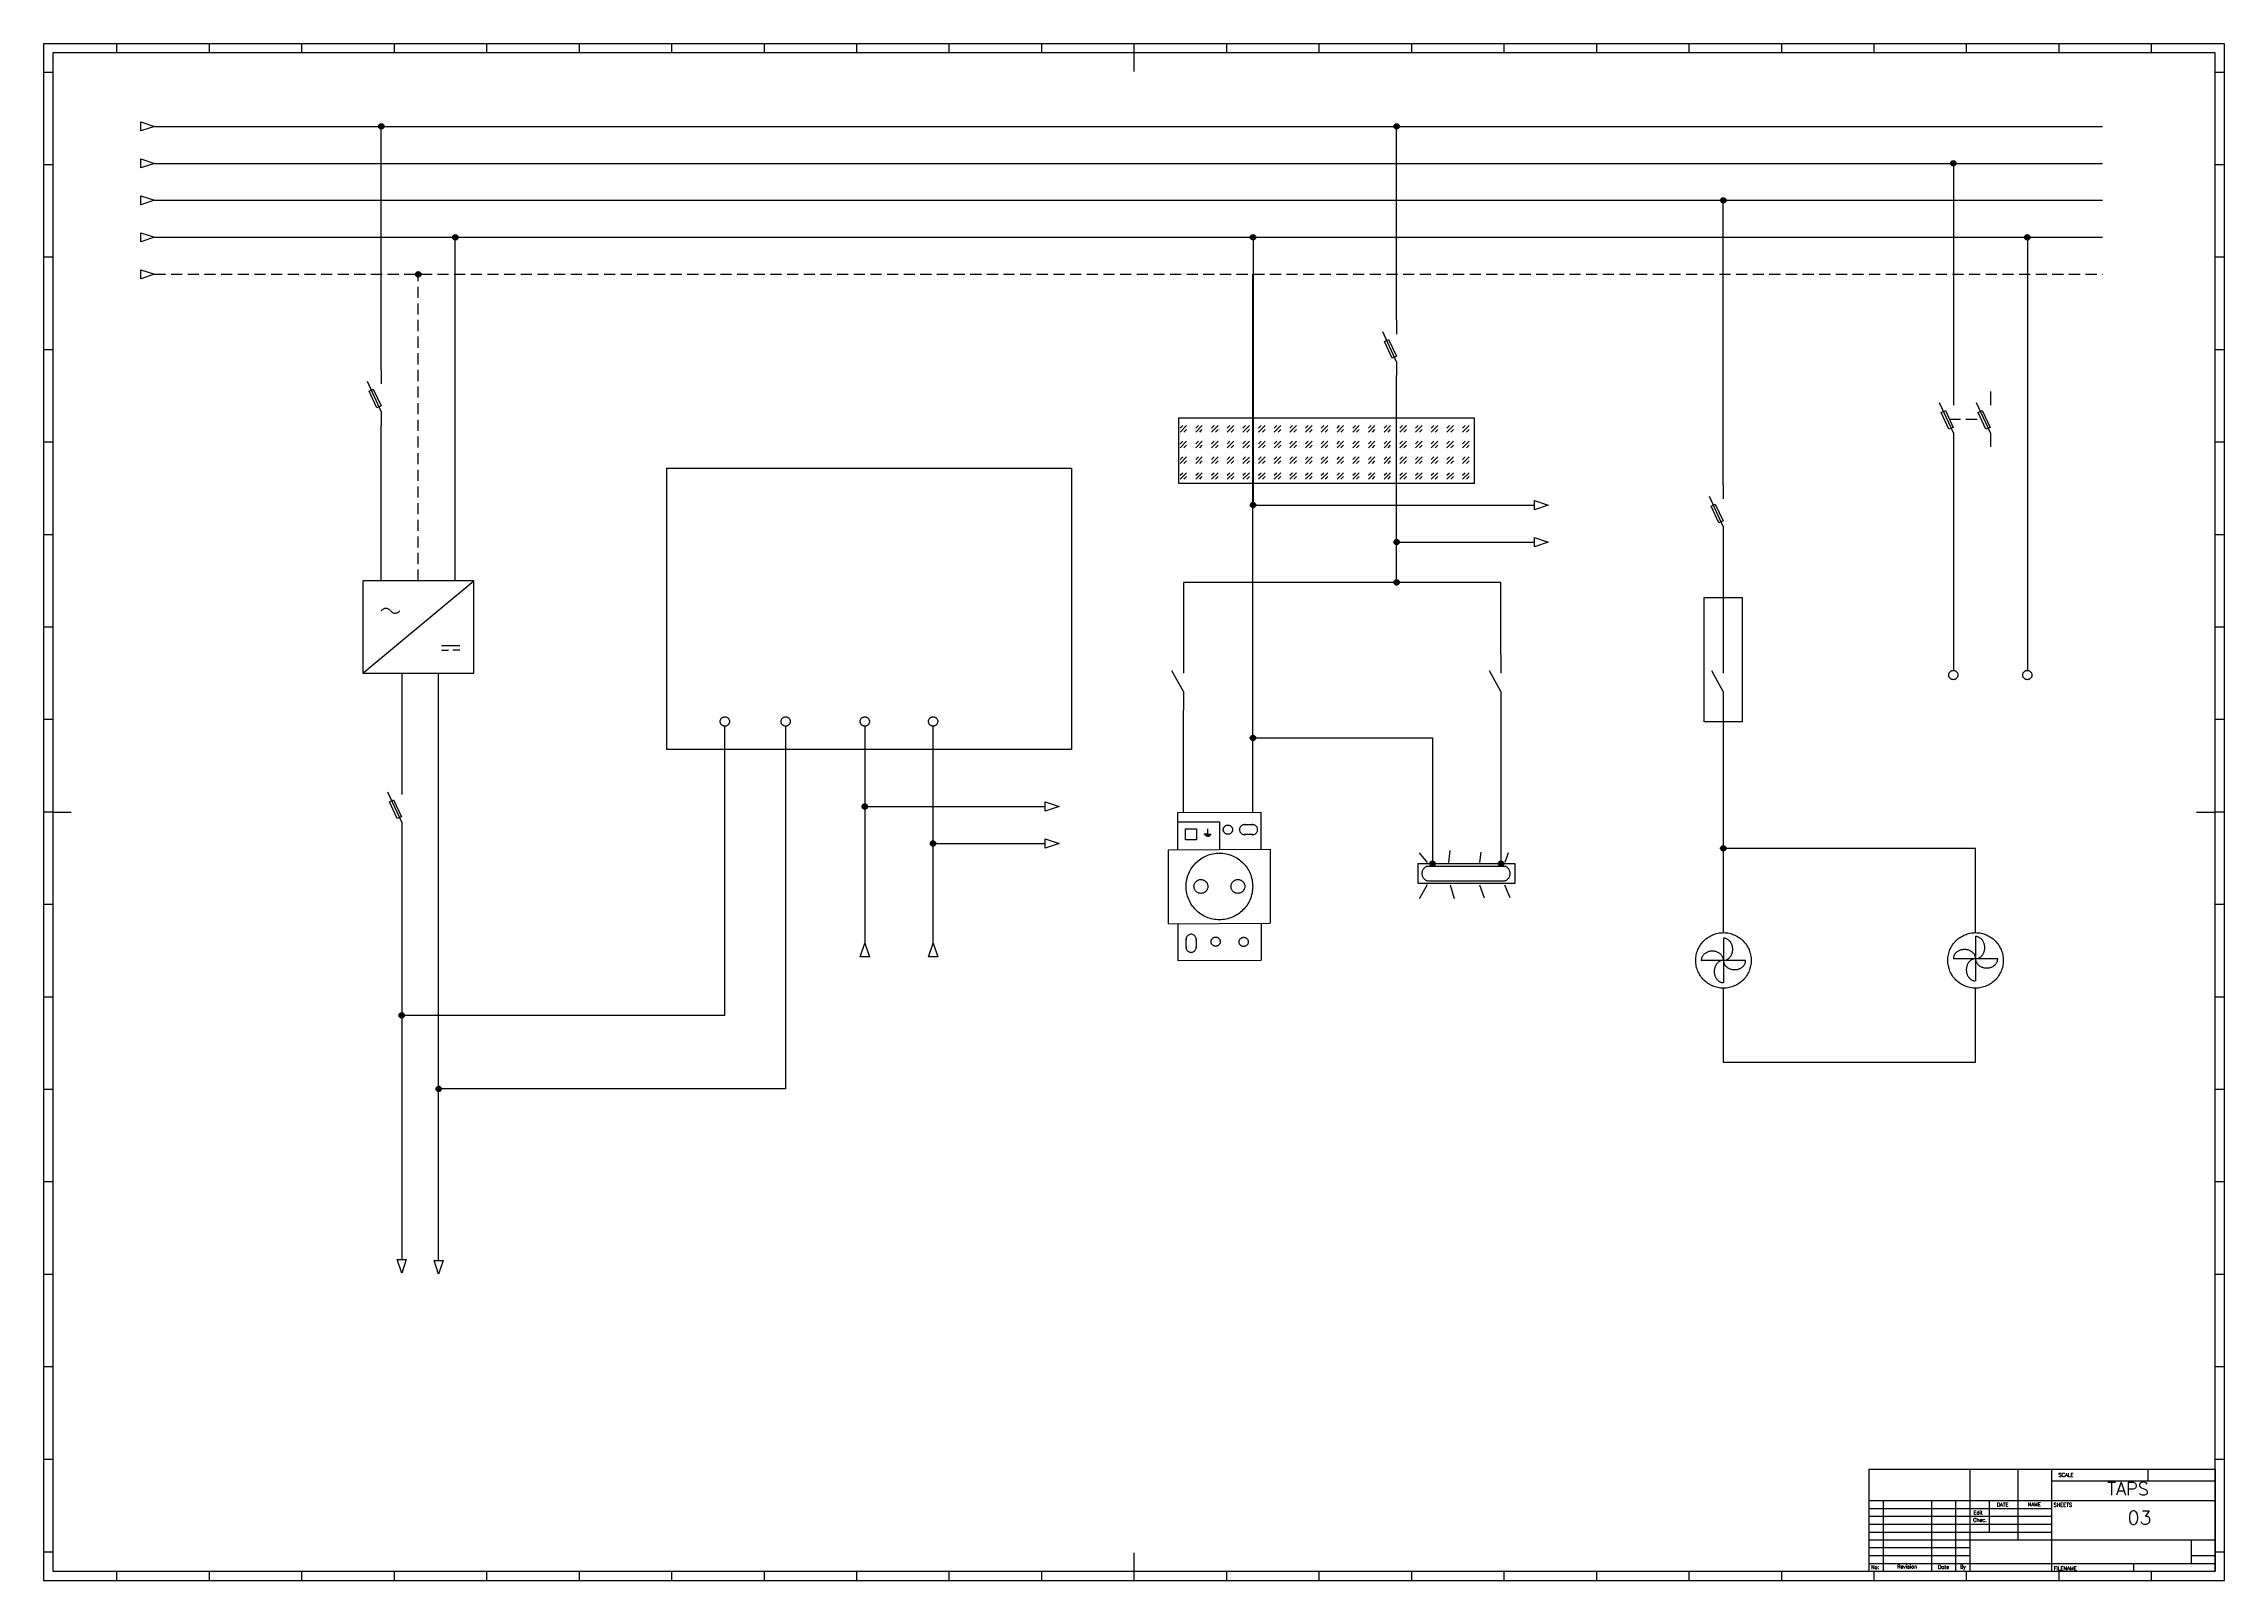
# Paper-space layout 'IEC A0 Title Block' of a CAD drawing. Header units: millimetres. Extents: x 5 to 1184, y 5 to 836.
# The model-space entities are those that its viewports show. They can reach past a viewport. Long polylines and large blocks are cut down to what shows.
import ezdxf
from ezdxf.enums import TextEntityAlignment as Align

# ---------------------------------------------------------------- set-up
doc = ezdxf.new("R2010")
doc.units = ezdxf.units.MM
doc.header["$LTSCALE"] = 12
doc.linetypes.add('DASHED', pattern=[0.75, 0.5, -0.25])
doc.linetypes.add('HIDDEN2', pattern=[0.1875, 0.125, -0.0625])
for name, color, linetype in [('025', 1, 'Continuous'), ('035', 5, 'Continuous'), ('07', 7, 'Continuous'), ('DESC', 7, 'Continuous'), ('LINK', 9, 'DASHED'), ('LOCBOX', 92, 'HIDDEN2'), ('RED_1.5mm^2', 1, 'Continuous'), ('RED_2.5mm^2', 1, 'Continuous'), ('SYMS', 7, 'Continuous'), ('TAGS', 51, 'Continuous'), ('TERMS', 4, 'Continuous'), ('WIRENO', 70, 'Continuous'), ('WIREREF', 61, 'Continuous'), ('WIREREF_DEST', 61, 'Continuous'), ('XREF', 7, 'Continuous'), ('XREFCHILD', 134, 'Continuous')]:
    doc.layers.add(name, color=color, linetype=linetype)
doc.styles.add('ISO Proportional', font='isocp.shx')
doc.styles.add('WD', font='romans.shx')
doc.styles.add('WD_IEC', font='isocp2.shx', dxfattribs={"width": 0.9, "height": 4})
pattern_1 = [(45, (0, 36.8724), (8.48528, 0), [5, -7]), (45, (2.1213, 36.8724), (8.48528, 0), [2, -10]), (45, (0, 38.9937), (8.48528, 0), [2, -10])]

psp = doc.layouts.new('IEC A0 Title Block')

msp = doc.modelspace()

# ---------------------------------------------------------------- texts
at = {"color": 0, "char_height": 10, "attachment_point": 1}
for s, width, heights, insert in [('\\pxqc;{\\f@Arial Unicode MS|b0|i0|c0|p34;\\P\\pq*;  \\H2x;HMI}', 82.379, [36.7], (418.5, 582)), ('\\pxqc;{\\f@Arial Unicode MS|b0|i0|c0|p34;\\P\\pq*;  RS485}', 152, [122.2], (439.3, 510.2))]:
    msp.add_mtext_dynamic_manual_height_columns(s, width=width, gutter_width=90.2, heights=heights, dxfattribs=dict(at, insert=insert))
at = {"layer": 'LOCBOX', "color": 0, "linetype": 'ByBlock'}
msp.add_text('BASBAR2', height=7.5, dxfattribs=at).set_placement((698.6, 642.3), align=Align.BOTTOM_CENTER)
at = {"layer": 'RED_2.5mm^2', "color": 0, "char_height": 7.5, "attachment_point": 1}
for s, insert in [('{\\f@Arial Unicode MS|b0|i0|c0|p34;LAMP\\PCABIN}', (709, 400)), ('\\W1;{\\f@Arial Unicode MS|b0|i0|c0|p34;PANEL SOCKET}', (622.5, 331.3))]:
    msp.add_mtext_dynamic_manual_height_columns(s, width=62.382, gutter_width=35, heights=[0], dxfattribs=dict(at, insert=insert))

# ---------------------------------------------------------------- blocks, each defined once
blk = doc.blocks.new('IEC_border_a0')
at = {"layer": '035', "color": 0}
for p, q in [((0, 841), (0, 0)), ((1189, 841), (0, 841)), ((105, 841), (105, 836)), ((1189, 0), (1189, 841)), ((44.5, 836), (44.5, 831)), ((94.5, 836), (94.5, 831)), ((144.5, 836), (144.5, 831)), ((194.5, 836), (194.5, 831)), ((244.5, 836), (244.5, 831)), ((294.5, 836), (294.5, 831)), ((344.5, 836), (344.5, 831)), ((394.5, 836), (394.5, 831)), ((444.5, 836), (444.5, 831)), ((494.5, 836), (494.5, 831)), ((544.5, 836), (544.5, 831)), ((594.5, 836), (594.5, 831)), ((644.5, 836), (644.5, 831)), ((694.5, 836), (694.5, 831)), ((744.5, 836), (744.5, 831)), ((794.5, 836), (794.5, 831)), ((844.5, 836), (844.5, 831)), ((894.5, 836), (894.5, 831)), ((944.5, 836), (944.5, 831)), ((994.5, 836), (994.5, 831)), ((1044.5, 836), (1044.5, 831)), ((1094.5, 836), (1094.5, 831)), ((1144.5, 836), (1144.5, 831)), ((10, 820.5), (5, 820.5)), ((1184, 820.5), (1179, 820.5)), ((10, 770.5), (5, 770.5)), ((1184, 770.5), (1179, 770.5)), ((10, 720.5), (5, 720.5)), ((1184, 720.5), (1179, 720.5)), ((10, 670.5), (5, 670.5)), ((1184, 670.5), (1179, 670.5)), ((10, 620.5), (5, 620.5)), ((1184, 620.5), (1179, 620.5)), ((0, 594), (5, 594)), ((10, 570.5), (5, 570.5)), ((1184, 570.5), (1179, 570.5)), ((10, 520.5), (5, 520.5)), ((1184, 520.5), (1179, 520.5)), ((10, 470.5), (5, 470.5)), ((1184, 470.5), (1179, 470.5)), ((10, 420.5), (5, 420.5)), ((1184, 420.5), (1179, 420.5)), ((1184, 420.5), (1179, 420.5)), ((10, 370.5), (5, 370.5)), ((1184, 370.5), (1179, 370.5)), ((10, 320.5), (5, 320.5)), ((1184, 320.5), (1179, 320.5)), ((0, 297), (5, 297)), ((10, 270.5), (5, 270.5)), ((1184, 270.5), (1179, 270.5)), ((1184, 270.5), (1179, 270.5)), ((10, 220.5), (5, 220.5)), ((1184, 220.5), (1179, 220.5)), ((10, 170.5), (5, 170.5)), ((1184, 170.5), (1179, 170.5)), ((10, 120.5), (5, 120.5)), ((1184, 120.5), (1179, 120.5)), ((10, 70.5), (5, 70.5)), ((1184, 70.5), (1179, 70.5)), ((10, 20.4), (5.1, 20.4)), ((1184, 20.4), (1179, 20.4)), ((0, 0), (1189, 0)), ((44.5, 10), (44.5, 5)), ((94.5, 10), (94.5, 5)), ((144.5, 10), (144.5, 5)), ((194.5, 10), (194.5, 5)), ((210, 0), (210, 5)), ((244.5, 10), (244.5, 5)), ((294.5, 10), (294.5, 5)), ((344.5, 10), (344.5, 5)), ((394.5, 10), (394.5, 5)), ((400, 0), (400, 5)), ((444.5, 10), (444.5, 5)), ((494.5, 10), (494.5, 5)), ((544.5, 10), (544.5, 5)), ((590, 0), (590, 5)), ((594.5, 10), (594.5, 5)), ((644.5, 10), (644.5, 5)), ((694.5, 10), (694.5, 5)), ((744.5, 10), (744.5, 5)), ((744.5, 10), (744.5, 5)), ((794.5, 10), (794.5, 5)), ((794.5, 0), (794.5, 5)), ((844.5, 10), (844.5, 5)), ((894.5, 10), (894.5, 5)), ((944.5, 10), (944.5, 5)), ((994.5, 10), (994.5, 5)), ((999, 0), (999, 5)), ((1044.5, 10), (1044.5, 5)), ((1094.5, 10), (1094.5, 5)), ((1144.5, 10), (1144.5, 5))]:
    blk.add_line(p, q, dxfattribs=at)
blk.add_lwpolyline([(10, 10), (1179, 10), (1179, 831), (10, 831)], close=True, dxfattribs=at)
at = {"layer": '07', "color": 0}
for p, q in [((594.5, 831), (594.5, 821)), ((10, 420.5), (20, 420.5)), ((1169, 420.5), (1179, 420.5)), ((594.5, 20), (594.5, 10))]:
    blk.add_line(p, q, dxfattribs=at)
blk.add_lwpolyline([(5, 5), (1184, 5), (1184, 836), (5, 836)], close=True, dxfattribs=at)
at = {"layer": '035', "color": 0, "style": 'ISO Proportional'}
for s, p in [('1', (18.3, 831.5)), ('2', (68.2, 831.5)), ('3', (118.2, 831.5)), ('4', (167.9, 831.5)), ('5', (218.3, 831.5)), ('6', (268.2, 831.5)), ('7', (318.2, 831.5)), ('8', (368.4, 831.5)), ('9', (418.5, 831.5)), ('10', (467.7, 831.5)), ('11', (517.5, 831.5)), ('12', (567.5, 831.5)), ('13', (618.4, 831.5)), ('14', (668.5, 831.5)), ('15', (717.7, 831.5)), ('16', (767.5, 831.5)), ('17', (817.7, 831.5)), ('18', (867.5, 831.5)), ('19', (917.5, 831.5)), ('20', (968.4, 831.5)), ('21', (1018.5, 831.5)), ('22', (1067.7, 831.5)), ('23', (1117.5, 831.5)), ('24', (1167.5, 831.5)), ('A', (6, 793.8)), ('A', (1180, 793.8)), ('B', (6, 743.8)), ('B', (1180, 743.8)), ('C', (6, 693.8)), ('C', (1180, 693.8)), ('D', (6, 643.8)), ('D', (1180, 643.8)), ('E', (6, 593.8)), ('E', (1180, 593.8)), ('F', (6, 543.8)), ('F', (1180, 543.8)), ('G', (6, 493.8)), ('G', (1180, 493.8)), ('H', (6, 443.8)), ('H', (1180, 443.8)), ('J', (6, 393.8)), ('J', (1180, 393.8)), ('K', (6, 343.8)), ('K', (1180, 343.8)), ('L', (6, 293.7)), ('L', (1180, 293.7)), ('M', (6, 243.7)), ('M', (1180, 243.7)), ('N', (6, 193.7)), ('N', (1180, 193.7)), ('P', (6, 143.7)), ('P', (1180, 143.7)), ('Q', (6, 93.7)), ('Q', (1180, 93.7)), ('R', (6.1, 43.7)), ('R', (1180, 43.7)), ('1', (18.3, 5.5)), ('2', (68.2, 5.5)), ('3', (118.2, 5.5)), ('4', (167.9, 5.5)), ('5', (218.3, 5.5)), ('6', (268.2, 5.5)), ('7', (318.2, 5.5)), ('8', (368.4, 5.5)), ('9', (418.5, 5.5)), ('10', (467.7, 5.5)), ('11', (517.5, 5.5)), ('12', (567.5, 5.5)), ('13', (618.4, 5.5)), ('14', (668.5, 5.5)), ('15', (717.7, 5.5)), ('16', (767.5, 5.5)), ('17', (817.7, 5.5)), ('18', (867.5, 5.5)), ('19', (917.5, 5.5)), ('20', (968.4, 5.5)), ('21', (1018.5, 5.5)), ('22', (1067.7, 5.5)), ('23', (1117.5, 5.5)), ('24', (1167.5, 5.5))]:
    blk.add_text(s, height=3.5, dxfattribs=at).set_placement(p)
blk = doc.blocks.new('IEC_tblock_a0')
at = {"layer": '035'}
for p, q in [((-106.6, 55.2), (-106.6, 17)), ((-88.4, 48.9), (0, 48.9)), ((-36.4, 55.2), (-36.4, 48.9)), ((-179.4, 38.2), (-179.4, 0)), ((-153.4, 38.2), (-153.4, 0)), ((-140.4, 38.2), (-140.4, 0)), ((-122.2, 38.2), (-122.2, 21.2)), ((-187.2, 34), (-88.4, 34)), ((-187.2, 29.8), (-88.4, 29.8)), ((-187.2, 25.5), (-88.4, 25.5)), ((-187.2, 21.2), (-88.4, 21.2)), ((-187.2, 17), (-132.6, 17)), ((-187.2, 12.8), (-132.6, 12.8)), ((-187.2, 8.5), (-132.6, 8.5)), ((-187.2, 4.2), (0, 4.2)), ((-44.2, 4.2), (-44.2, 0)), ((-13, 8.5), (0, 8.5))]:
    blk.add_line(p, q, dxfattribs=at)
at = {"layer": '07'}
for p, q in [((-187.2, 55.2), (0, 55.2)), ((-187.2, 55.2), (-187.2, 0)), ((-132.6, 55.2), (-132.6, 0)), ((-88.4, 55.2), (-88.4, 0)), ((0, 55.2), (0, 0)), ((-187.2, 38.2), (0, 38.2)), ((-132.6, 17), (0, 17)), ((-13, 17), (-13, 4.2)), ((-187.2, 0), (0, 0))]:
    blk.add_line(p, q, dxfattribs=at)
at = {"style": 'WD'}
for tag, p in [('SCALE', (-69.9, 51.1)), ('SH', (-8.7, 10.1)), ('FILENAME', (-68.1, 0.8))]:
    blk.add_attdef(tag, p, '', height=2, dxfattribs=at)
for tag, height, p in [('CKDATE', 2, (-114.9, 26.6)), ('EDDATE', 2, (-115, 30.8)), ('EDBY', 2, (-98, 30.9)), ('CKBY', 2, (-97.9, 26.3)), ('PROJDESC', 5, (-45.9, 29.2)), ('DWGDESC', 5, (-44.9, 19.7)), ('DWGNO', 3.5, (-48.5, 9.5))]:
    blk.add_attdef(tag, text='', height=height, dxfattribs=at).set_placement(p, align=Align.CENTER)
at = {"style": 'WD', "flags": 1}
blk.add_attdef('WD_TB', (-120.9, 11.9), '', height=2, dxfattribs=at)
at = {"layer": '025', "style": 'WD'}
for s, p in [('SCALE', (-80.6, 51.1)), ('NAME', (-97.7, 35.1)), ('No:', (-183.8, 1.2)), ('Revision', (-166.5, 1.5)), ('Date', (-146.8, 1.3)), ('By', (-136.3, 1.4))]:
    blk.add_text(s, height=2, dxfattribs=at).set_placement(p, align=Align.CENTER)
for s, p in [('DATE', (-118, 35)), ('SHEETS', (-87.3, 34.9)), ('Chec.', (-130.8, 26.7)), ('Edit', (-130.6, 30.7)), ('FILENAME', (-87.2, 0.6))]:
    blk.add_text(s, height=2, dxfattribs=at).set_placement(p)
blk = doc.blocks.new('WD_WNV')
at = {"linetype": 'Continuous', "style": 'WD_IEC', "width": 0.8}
blk.add_attdef('WIRENO', text='', height=2.5, dxfattribs=at).set_placement((-1.6, 0), align=Align.MIDDLE_RIGHT)
at = {"style": 'WD_IEC', "flags": 1}
for tag, p in [('W08USER', (-1, 0.375)), ('W04USER', (-1, 0.875)), ('W05USER', (-1, 0.75)), ('W09USER', (-1, 0.25)), ('W03USER', (-1, 1)), ('W06USER', (-1, 0.625)), ('W07USER', (-1, 0.5)), ('W02USER', (-1, 1.125)), ('W01USER', (-1, 1.25)), ('W10USER', (-1, 0.125))]:
    blk.add_attdef(tag, text='', height=0.08, dxfattribs=at).set_placement(p, align=Align.CENTER)
blk = doc.blocks.new('VPW1_1PH')
for p, q in [((-5, -25), (25, 0)), ((16.25, -17.5), (21.25, -17.5)), ((16.25, -18.75), (18.125, -18.75)), ((21.25, -18.75), (19.375, -18.75))]:
    blk.add_line(p, q)
blk.add_lwpolyline([(-5, 0), (-5, -25), (25, -25), (25, 0)], close=True)
for centre, start, end in [((1.25, -9.0625), 36.8698976, 143.1301024), ((3.75, -7.1875), 216.8698976, 323.1301024)]:
    blk.add_arc(centre, 1.5625, start, end)
at = {"style": 'WD_IEC'}
blk.add_text('1', height=7.5, dxfattribs=at).set_placement((-1.25, -8.125), align=Align.MIDDLE_RIGHT)
for tag, p in [('TERM01', (-1, 1)), ('TERM02', (9, 1)), ('TERM03', (19, 1))]:
    blk.add_attdef(tag, p, '', height=2, rotation=90, dxfattribs=at)
for tag, p in [('INST', (-7.5, 2.5)), ('LOC', (-7.5, -1)), ('TAG1', (-7.5, -4.5)), ('RATING1', (-7.5, -9)), ('XREF', (-7.5, -13)), ('DESC1', (-7.5, -16.85)), ('DESC3', (-7.5, -23.85)), ('DESC2', (-7.5, -20.35))]:
    blk.add_attdef(tag, text='', height=2.5, dxfattribs=at).set_placement(p, align=Align.RIGHT)
at = {"style": 'WD_IEC', "flags": 1}
for tag, p, height in [('X2TERM01', (0, 0), 0.32), ('X2TERM02', (10, 0), 0.32), ('X2TERM03', (20, 0), 0.32), ('MFG', (27.75, -1), 1.5), ('CAT', (27.75, -3.5), 1.5), ('ASSYCODE', (26, -21.5), 1), ('FAMILY', (26, -23), 1), ('CATDESC', (26, -24.5), 1), ('X8TERM04', (5, -25), 0.32), ('X8TERM05', (15, -25), 0.32)]:
    blk.add_attdef(tag, p, '', height=height, dxfattribs=at)
at = {"style": 'WD_IEC'}
for tag, p in [('TERM04', (4, -26)), ('TERM05', (14, -26))]:
    blk.add_attdef(tag, text='', height=2, rotation=90, dxfattribs=at).set_placement(p, align=Align.RIGHT)
blk = doc.blocks.new('HA1S4')
blk.add_lwpolyline([(0, -3.75), (-1.25, 0), (1.25, 0)], close=True)
at = {"style": 'WD_IEC', "flags": 8}
blk.add_attdef('WIRENO', (-1, 1.25), '', height=2.5, rotation=90, dxfattribs=at)
at = {"style": 'WD_IEC'}
blk.add_attdef('DESC1', text='', height=2.5, rotation=90, dxfattribs=at).set_placement((1, 1.25), align=Align.TOP_LEFT)
at = {"style": 'WD_IEC', "flags": 1}
blk.add_attdef('X2TERM01', (0, 0), '', height=0.32, dxfattribs=at)
blk.add_attdef('SIGCODE', text='', height=1, dxfattribs=at).set_placement((-2.5, -3.2), align=Align.RIGHT)
at = {"style": 'WD_IEC'}
blk.add_attdef('XREF', text='', height=2.5, rotation=90, dxfattribs=at).set_placement((0, -5), align=Align.MIDDLE_RIGHT)
blk = doc.blocks.new('VCR21')
for p, q in [((0, 7.5), (0, 2.5)), ((0, -2.5), (-3.12, 3.12)), ((0, -2.5), (0, -7.5))]:
    blk.add_line(p, q)
at = {"style": 'WD_IEC'}
for tag, p in [('INST', (-5.25, 6.75)), ('LOC', (-5.25, 3.75)), ('TAG2', (-5.25, 0.75)), ('DESC1', (-5.25, -6.75)), ('XREF', (-5.25, -3.75)), ('DESC3', (-5.25, -12.75)), ('DESC2', (-5.25, -9.75))]:
    blk.add_attdef(tag, text='', height=2.5, dxfattribs=at).set_placement(p, align=Align.RIGHT)
blk.add_attdef('TERM01', text='', height=2, rotation=90, dxfattribs=at).set_placement((-1, 7.5), align=Align.RIGHT)
at = {"style": 'WD_IEC', "flags": 1}
for tag, p, height in [('X2TERM01', (0, 7.5), 0.32), ('X4LINK', (-2.75, 0), 0.32), ('X1LINK', (-0.5, 0), 0.32), ('CONTACT', (4, -3.5), 1), ('FAMILY', (4, -5), 1), ('COMMON', (5.25, -4.75), 1), ('X8TERM02', (0, -7.5), 0.32)]:
    blk.add_attdef(tag, p, '', height=height, dxfattribs=at)
at = {"style": 'WD_IEC'}
blk.add_attdef('TERM02', (-1, -7.5), '', height=2, rotation=90, dxfattribs=at)
blk = doc.blocks.new('VFU1FS')
for p, q in [((0, 7.5), (0, 3.75)), ((0, -3.75), (-3.75, 4.38)), ((0, -3.75), (0, -7.5))]:
    blk.add_line(p, q)
blk.add_lwpolyline([(-1.19, -2.76), (-3.3, 1.77), (-2.17, 2.3), (-0.06, -2.24)], close=True)
at = {"style": 'WD_IEC'}
for tag, p in [('INST', (-8, 10.25)), ('LOC', (-8, 6.75)), ('RATING1', (-8, -1.35)), ('TAG1', (-8, 3.25)), ('DESC2', (-8, -13.35)), ('DESC1', (-8, -9.85)), ('DESC3', (-8, -16.85))]:
    blk.add_attdef(tag, text='', height=2.5, dxfattribs=at).set_placement(p, align=Align.RIGHT)
blk.add_attdef('TERM01', text='', height=2, rotation=90, dxfattribs=at).set_placement((-1, 7.5), align=Align.RIGHT)
at = {"style": 'WD_IEC', "flags": 1}
for tag, p, height in [('X2TERM01', (0, 7.5), 0.32), ('MFG', (2.75, 6.5), 1.5), ('X4LINK', (-2.48, 0), 0.32), ('X1LINK', (-1.1, 0), 0.32), ('CAT', (2.75, 4), 1.5), ('ASSYCODE', (1, -4), 1), ('FAMILY', (1, -5.5), 1), ('X8TERM02', (0, -7.5), 0.32), ('CATDESC', (1, -7), 1)]:
    blk.add_attdef(tag, p, '', height=height, dxfattribs=at)
at = {"style": 'WD_IEC'}
blk.add_attdef('TERM02', (-1, -7.5), '', height=2, rotation=90, dxfattribs=at)
at = {"lineweight": 15, "style": 'WD_IEC'}
blk.add_attdef('XREF', text='', height=2.5, dxfattribs=at).set_placement((-8, -6), align=Align.RIGHT)
blk = doc.blocks.new('VMO12')
blk.add_circle((0, 0), 7.5)
at = {"style": 'WD_IEC'}
for tag, p in [('INST', (-10.5, 15.25)), ('LOC', (-10.5, 11.75)), ('DESC1', (-10.5, 4)), ('TAG1', (-10.5, 8.25)), ('DESC2', (-10.5, 0.5)), ('RATING1', (-10.5, -6.5)), ('DESC3', (-10.5, -3)), ('RATING3', (-10.5, -13.5)), ('RATING2', (-10.5, -10))]:
    blk.add_attdef(tag, text='', height=2.5, dxfattribs=at).set_placement(p, align=Align.RIGHT)
blk.add_attdef('TERM01', (-1, 7.48), '', height=2, rotation=90, dxfattribs=at)
at = {"style": 'WD_IEC', "flags": 1}
for tag, p, height in [('MFG', (2.75, 11.5), 1.5), ('X2TERM01', (0, 7.5), 0.32), ('CAT', (2.75, 9), 1.5), ('X4LINK', (-7.5, 0), 0.32), ('X1LINK', (7.5, 0), 0.32), ('X0TERM03', (5.3, -5.3), 0.32), ('X8TERM02', (0, -7.5), 0.32), ('ASSYCODE', (1, -9), 1), ('FAMILY', (1, -10.5), 1), ('CATDESC', (1, -12), 1)]:
    blk.add_attdef(tag, p, '', height=height, dxfattribs=at)
at = {"style": 'WD_IEC'}
for tag, p in [('M', (-0.2, 1.24)), ('1~', (-0.17, -3.35))]:
    blk.add_attdef(tag, text='', height=2.5, dxfattribs=at).set_placement(p, align=Align.CENTER)
at = {"linetype": 'Continuous', "style": 'WD_IEC'}
blk.add_attdef('TERM03', text='', height=2, dxfattribs=at).set_placement((7.55, -5.55), align=Align.MIDDLE_LEFT)
at = {"style": 'WD_IEC'}
blk.add_attdef('TERM02', text='', height=2, rotation=90, dxfattribs=at).set_placement((-0.9, -7.98), align=Align.RIGHT)
at = {"lineweight": 15, "style": 'WD_IEC'}
blk.add_attdef('XREF', text='', height=2.5, dxfattribs=at).set_placement((-10.5, -17), align=Align.RIGHT)
blk = doc.blocks.new('WDDOT')
for radius in [0.72, 0.449, 0.223]:
    blk.add_circle((0, 0), radius)
blk = doc.blocks.new('VT0_02')
blk.add_circle((0, 0), 1.25)
at = {"style": 'WD_IEC'}
blk.add_attdef('TAG1', text='', height=2.5, dxfattribs=at).set_placement((-0.5, 1.75), align=Align.RIGHT)
at = {"style": 'WD_IEC', "flags": 1}
for tag, p in [('X4TERM01', (-1.25, 0)), ('X2TERM01', (0, 1.25)), ('X1TERM01', (1.25, 0)), ('X8TERM01', (0, -1.25))]:
    blk.add_attdef(tag, p, '', height=0.32, dxfattribs=at)
blk = doc.blocks.new('priz')
for p, q in [((0, -20), (0, 0)), ((45, -19.8), (45, 0.2)), ((0, -5.1), (22.5, -5)), ((10.1, -8.8), (10.1, -8.8)), ((10.1, -8.8), (10.1, -8.8)), ((10.1, -8.8), (10.1, -8.8)), ((16.1, -11.8), (14.1, -11.8)), ((16.1, -8.8), (16.1, -11.8)), ((16.1, -11.8), (16.1, -11.8)), ((16.1, -11.8), (16.1, -11.8)), ((16.1, -11.8), (18.1, -11.8)), ((22.5, -5), (22.5, -20)), ((-5, -20.2), (50, -19.9)), ((16.1, -12.3), (14.6, -12.3)), ((16.1, -12.8), (15.1, -12.8)), ((16.1, -12.3), (17.6, -12.3)), ((16.1, -12.8), (17.1, -12.8)), ((-5, -60.2), (50, -59.9)), ((0, -60), (0.1, -80)), ((45, -59.8), (45.1, -79.8)), ((0.1, -80), (45.1, -79.8))]:
    blk.add_line(p, q)
for points in [[(0, 0), (45, 0.2)], [(35.8, -6.5), (40.6, -6.5)], [(-5, -60.2), (-5, -20.2)], [(40.6, -12), (35.8, -12)], [(50, -19.9), (50, -59.9)], [(4.5, -73.1), (4.5, -68.3)], [(9.9, -68.3), (9.9, -73.1)]]:
    blk.add_lwpolyline(points)
blk.add_lwpolyline([(4.1, -8.8), (10.1, -8.8), (10.1, -14.8), (4.1, -14.8)], close=True)
for centre, radius in [((27.1, -9.3), 2.5), ((22.5, -40), 18), ((20.5, -69.9), 2.5), ((35.6, -70), 2.5)]:
    blk.add_circle(centre, radius)
for centre, start, end in [((36.1, -9.3), 84.5287, 275.4713), ((40.4, -9.3), 264.5287, 95.4713), ((7.2, -68.6), 354.5287, 185.4713), ((7.2, -72.9), 174.5287, 5.4713)]:
    blk.add_arc(centre, 2.74, start, end)
at = {"layer": 'SYMS', "xscale": 3, "yscale": 3, "zscale": 3}
for p in [(12.5, -40), (32.5, -40)]:
    blk.add_blockref('VT0_02', p, dxfattribs=at)
at = {"insert": (4.9, -9.7), "char_height": 2.5, "attachment_point": 1}
blk.add_mtext_dynamic_manual_height_columns('{\\fVerdana|b0|i0|c0|p34;^I R}', width=4.602, gutter_width=12.5, heights=[0], dxfattribs=at)
blk = doc.blocks.new('VT0002')
blk.add_circle((0, 0), 1.25)
at = {"style": 'WD_IEC'}
for tag, p in [('INST', (-2.25, 6.5)), ('LOC', (-2.25, 3.5)), ('DESC1', (-2.25, -6.25)), ('DESC3', (-2.25, -12.25)), ('DESC2', (-2.25, -9.25))]:
    blk.add_attdef(tag, text='', height=2.5, dxfattribs=at).set_placement(p, align=Align.RIGHT)
at = {"style": 'WD_IEC', "flags": 1}
for tag, p, height in [('ASSYCODE', (2.75, 10.75), 1), ('CATDESC', (2.75, 9.25), 1), ('MFG', (2.75, 7.25), 1.5), ('CAT', (2.75, 4.75), 1.5), ('X4PIN01', (-1.25, 1), 0.25), ('X4TERM01', (-1.25, 0), 0.25), ('X4TERMDESC01', (-1.25, 0.5), 0.4), ('STRIPSEQ', (0, 0), 0.025), ('X2PIN01', (0, 2.25), 0.25), ('X2TERM01', (0, 1.25), 0.25), ('X8PIN01', (0, -0.25), 0.25), ('X2TERMDESC01', (0, 1.75), 0.4), ('X1PIN01', (1.25, 1), 0.25), ('X1TERM01', (1.25, 0), 0.25), ('X1TERMDESC01', (1.25, 0.5), 0.4), ('LINKTERM', (0, -0.04), 0.025), ('X8TERM01', (0, -1.25), 0.25), ('X8TERMDESC01', (0, -0.75), 0.4)]:
    blk.add_attdef(tag, p, '', height=height, dxfattribs=at)
at = {"style": 'WD_IEC', "flags": 8}
for tag, height, p in [('TAGSTRIP', 2.5, (-2.25, 0.5)), ('TERM01', 2, (-2.25, -3.25))]:
    blk.add_attdef(tag, text='', height=height, dxfattribs=at).set_placement(p, align=Align.RIGHT)
blk = doc.blocks.new('HA1D4')
blk.add_lwpolyline([(0, 0), (1.25, -3.75), (-1.25, -3.75)], close=True)
at = {"style": 'WD_IEC', "flags": 8}
blk.add_attdef('WIRENO', (-1, 1.25), '', height=2.5, rotation=90, dxfattribs=at)
at = {"style": 'WD_IEC'}
blk.add_attdef('DESC1', text='', height=2.5, rotation=90, dxfattribs=at).set_placement((1, 1.25), align=Align.TOP_LEFT)
at = {"style": 'WD_IEC', "flags": 1}
blk.add_attdef('X2TERM01', (0, 0), '', height=0.32, dxfattribs=at)
blk.add_attdef('SIGCODE', text='', height=1, dxfattribs=at).set_placement((-2.5, -3.2), align=Align.RIGHT)
at = {"style": 'WD_IEC'}
blk.add_attdef('XREF', text='', height=2.5, rotation=90, dxfattribs=at).set_placement((0, -5), align=Align.MIDDLE_RIGHT)
blk = doc.blocks.new('HA1S1')
blk.add_lwpolyline([(0, 1.25), (3.75, 0), (0, -1.25)], close=True)
at = {"style": 'WD_IEC'}
for tag, height, flags, p in [('WIRENO', 2.5, 8, (-1.25, 1)), ('SIGCODE', 1, 1, (5, 1.8))]:
    blk.add_attdef(tag, text='', height=height, dxfattribs=dict(at, flags=flags)).set_placement(p, align=Align.RIGHT)
at = {"style": 'WD_IEC', "flags": 1}
blk.add_attdef('X4TERM01', (0, 0), '', height=0.32, dxfattribs=at)
at = {"style": 'WD_IEC'}
blk.add_attdef('XREF', text='', height=2.5, dxfattribs=at).set_placement((5, 0), align=Align.MIDDLE_LEFT)
blk.add_attdef('DESC1', text='', height=2.5, dxfattribs=at).set_placement((-1.25, -1), align=Align.TOP_RIGHT)
blk = doc.blocks.new('HA1D3')
blk.add_lwpolyline([(0, 0), (-3.75, -1.25), (-3.75, 1.25)], close=True)
at = {"style": 'WD_IEC'}
blk.add_attdef('XREF', text='', height=2.5, dxfattribs=at).set_placement((-5, 0), align=Align.MIDDLE_RIGHT)
at = {"style": 'WD_IEC', "flags": 1}
blk.add_attdef('SIGCODE', text='', height=1, dxfattribs=at).set_placement((-2.5, 1.8), align=Align.RIGHT)
at = {"style": 'WD_IEC'}
for tag, p, height, flags in [('X1TERM01', (0, 0), 0.32, 1), ('WIRENO', (1.25, 1), 2.5, 8)]:
    blk.add_attdef(tag, p, '', height=height, dxfattribs=dict(at, flags=flags))
blk.add_attdef('DESC1', text='', height=2.5, dxfattribs=at).set_placement((1.25, -1), align=Align.TOP_LEFT)
blk = doc.blocks.new('WD_WNH')
at = {"linetype": 'Continuous', "style": 'WD_IEC', "width": 0.8}
blk.add_attdef('WIRENO', text='', height=2.5, dxfattribs=at).set_placement((0, 0.75), align=Align.CENTER)
at = {"style": 'WD_IEC', "flags": 1}
for tag, p in [('W08USER', (0, 0.375)), ('W04USER', (0, 0.875)), ('W05USER', (0, 0.75)), ('W09USER', (0, 0.25)), ('W03USER', (0, 1)), ('W06USER', (0, 0.625)), ('W07USER', (0, 0.5)), ('W02USER', (0, 1.125)), ('W01USER', (0, 1.25)), ('W10USER', (0, 0.125))]:
    blk.add_attdef(tag, text='', height=0.08, dxfattribs=at).set_placement(p, align=Align.CENTER)
blk = doc.blocks.new('VFU2FS')
for p, q in [((0, 7.5), (0, 3.75)), ((0, -3.75), (-3.75, 4.38)), ((0, -3.75), (0, -7.5))]:
    blk.add_line(p, q)
blk.add_lwpolyline([(-1.19, -2.76), (-3.3, 1.77), (-2.17, 2.3), (-0.06, -2.24)], close=True)
at = {"style": 'WD_IEC'}
for tag, p in [('INST', (-8, 9.25)), ('LOC', (-8, 6.25)), ('RATING1', (-8, -1.35)), ('TAG2', (-8, 3.25)), ('DESC2', (-8, -12)), ('DESC1', (-8, -9)), ('DESC3', (-8, -15))]:
    blk.add_attdef(tag, text='', height=2.5, dxfattribs=at).set_placement(p, align=Align.RIGHT)
blk.add_attdef('TERM01', text='', height=2, rotation=90, dxfattribs=at).set_placement((-1, 7.5), align=Align.RIGHT)
at = {"style": 'WD_IEC', "flags": 1}
for tag, p, height in [('X2TERM01', (0, 7.5), 0.32), ('MFG', (2.75, 6.5), 1.5), ('X4LINK', (-2.48, 0), 0.32), ('X1LINK', (-1.1, 0), 0.32), ('CAT', (2.75, 4), 1.5), ('ASSYCODE', (1, -4), 1), ('FAMILY', (1, -5.5), 1), ('X8TERM02', (0, -7.5), 0.32), ('CATDESC', (1, -7), 1)]:
    blk.add_attdef(tag, p, '', height=height, dxfattribs=at)
at = {"style": 'WD_IEC'}
blk.add_attdef('TERM02', (-1, -7.5), '', height=2, rotation=90, dxfattribs=at)
at = {"lineweight": 15, "style": 'WD_IEC'}
blk.add_attdef('XREF', text='', height=2.5, dxfattribs=at).set_placement((-8, -6), align=Align.RIGHT)

# ---------------------------------------------------------------- hatches: boundary and pattern name
at = {"layer": 'RED_2.5mm^2'}
h = msp.add_hatch(dxfattribs=at)
h.set_pattern_fill('GOST_GLASS', color=0)
h.set_pattern_definition(pattern_1)
h.paths.add_polyline_path([(736.5, 629.8), (658.4, 629.8, -0.436814), (656.9, 628.3), (656.9, 603), (736.5, 603)], flags=16)
h.paths.add_polyline_path([(656.9, 628.3, -0.391969), (655.6, 629.8, -1), (658.4, 629.8, -0.436814), (656.9, 628.3), (656.9, 603), (778.4, 603), (778.4, 638.6), (618.8, 638.6), (618.8, 603), (656.9, 603)])
h = msp.add_hatch(dxfattribs=at)
h.set_pattern_fill('GOST_GLASS', color=0)
h.set_pattern_definition(pattern_1)
h.paths.add_polyline_path([(736.5, 603), (736.5, 638.6), (657, 638.6), (657, 629.8), (657, 603)])

# ---------------------------------------------------------------- linework, layer by layer
at = {"color": 0}
for p, q in [((753.2, 398.2), (748.9, 403.4)), ((764.7, 398.2), (765.5, 404.6)), ((781.5, 398.2), (782.2, 403.7)), ((796.9, 403.4), (795, 398.2)), ((753, 386.1), (748.7, 378.5)), ((765.5, 386.1), (767.6, 378.6)), ((781.3, 386.1), (783.9, 379)), ((794.8, 386.1), (797.7, 379.2)), ((913.2, 357.2), (913.2, 333.2)), ((1049.5, 358.1), (1049.5, 334.1)), ((925.2, 345.2), (901.2, 345.2)), ((1061.5, 346.1), (1037.5, 346.1))]:
    msp.add_line(p, q, dxfattribs=at)
for points in [[(342, 611.4), (560.7, 611.4), (560.7, 459.2), (342, 459.2)], [(902.8, 541.5), (923.4, 541.5), (923.4, 474.2), (902.8, 474.2)]]:
    msp.add_lwpolyline(points, close=True, dxfattribs=at)
for centre, major_axis in [((913.2, 351.2), (0, -6)), ((1049.5, 352.1), (0, -6)), ((907.2, 345.2), (6, 0)), ((913.2, 339.2), (0, 6)), ((919.2, 345.2), (-6, 0)), ((1043.5, 346.1), (6, 0)), ((1049.5, 340.1), (0, 6)), ((1055.5, 346.1), (-6, 0))]:
    msp.add_ellipse(centre, major_axis=major_axis, ratio=0.833333, start_param=0, end_param=3.141593, dxfattribs=at)
at = {"layer": 'LINK'}
msp.add_lwpolyline([(1035.3, 637.9), (1052.5, 637.9)], dxfattribs=at)
at = {"layer": 'LOCBOX', "color": 0, "linetype": 'ByBlock'}
msp.add_lwpolyline([(618.8, 638.6), (778.4, 638.6), (778.4, 603), (618.8, 603)], close=True, dxfattribs=at)
at = {"layer": 'RED_1.5mm^2', "color": 0, "linetype": 'DASHED'}
for p, q in [((65, 716.2), (1118.2, 716.2)), ((207.6, 550.5), (207.6, 716.2))]:
    msp.add_line(p, q, dxfattribs=at)
at = {"layer": 'RED_2.5mm^2', "color": 0}
for p, q in [((65, 796.2), (1118.2, 796.2)), ((187.6, 664.5), (187.6, 796.2)), ((65, 776.2), (1118.2, 776.2)), ((65, 756.2), (1118.2, 756.2)), ((65, 736.2), (1118.2, 736.2)), ((227.6, 550.5), (227.6, 736.2)), ((658.9, 736.2), (658.9, 592.9)), ((658.8, 425.4), (658.8, 716.2)), ((736.5, 549.6), (736.5, 661.4)), ((187.6, 550.5), (187.6, 634.5)), ((913.1, 572.3), (913.1, 510.6)), ((792.9, 549.6), (621.3, 549.6)), ((621.3, 549.6), (621.3, 510.6)), ((792.9, 510.6), (792.9, 549.6)), ((198.6, 500.5), (198.6, 442.4)), ((218.6, 183), (218.6, 500.5)), ((373.3, 315.5), (373.3, 471.9)), ((406.2, 471.9), (406.2, 275.7)), ((449, 471.9), (449, 354.6)), ((485.9, 354.6), (485.9, 471.9)), ((621.3, 425.4), (621.3, 480.6)), ((792.9, 480.6), (792.9, 397.5)), ((913.1, 480.6), (913.1, 405.8)), ((449, 428.4), (546.5, 428.4)), ((198.6, 412.4), (198.6, 183.5)), ((485.9, 408.4), (546.5, 408.4)), ((1049.5, 405.8), (913.1, 405.8)), ((913.1, 405.8), (913.1, 360.2)), ((1049.5, 360.2), (1049.5, 405.8)), ((800.6, 397.5), (747.9, 397.5)), ((747.9, 397.5), (747.9, 387)), ((753.2, 396.2), (795, 396.2)), ((800.6, 387), (800.6, 397.5)), ((747.9, 387), (800.6, 387)), ((753.2, 388.3), (795, 388.3)), ((913.1, 330.2), (913.1, 290.2)), ((1049.5, 290.2), (1049.5, 330.2)), ((198.6, 315.5), (373.3, 315.5)), ((913.1, 290.2), (1049.5, 290.2)), ((406.2, 275.7), (218.6, 275.7))]:
    msp.add_line(p, q, dxfattribs=at)
at = {"layer": 'RED_2.5mm^2'}
for p, q in [((736.5, 691.4), (736.5, 796.2)), ((1037.5, 776.2), (1037.5, 652.9)), ((913.1, 602.3), (913.1, 756.2)), ((1077.5, 736.2), (1077.5, 502)), ((1037.5, 622.9), (1037.5, 502)), ((658.9, 591.4), (811, 591.4)), ((736.5, 571.4), (811, 571.4)), ((658.8, 465.5), (755.9, 465.5)), ((755.9, 465.5), (755.9, 397.5))]:
    msp.add_line(p, q, dxfattribs=at)
at = {"layer": 'RED_2.5mm^2', "color": 0}
for centre, start, end in [((754.3, 392.2), 106.2625, 253.7375), ((793.8, 392.2), 286.2625, 73.7375)]:
    msp.add_arc(centre, 4.11, start, end, dxfattribs=at)

# ---------------------------------------------------------------- block references
msp.add_blockref('IEC_border_a0', (0, 4.9))
at = {"color": 0}
msp.add_blockref('priz', (618.2, 425.2), dxfattribs=at)
ref = msp.add_blockref('IEC_tblock_a0', (1179, 14.9))
ref.add_attrib('SH', '03', (1131.7, 40.1), dxfattribs={"height": 7.5, "style": 'WD'})
ref.add_attrib('PROJDESC', 'TAPS', dxfattribs={"height": 7, "style": 'WD'}).set_placement((1131.9, 56), align=Align.CENTER)
at = {"layer": 'SYMS', "color": 0}
ref = msp.add_blockref('HA1D3', (65, 796.2), dxfattribs=dict(at, xscale=2, yscale=2, zscale=2))
ref.add_attrib('XREF', '02.23', dxfattribs={"layer": 'XREF', "height": 7.5, "style": 'WD_IEC'}).set_placement((55, 796.2), align=Align.MIDDLE_RIGHT)
ref.add_attrib('WIRENO', 'L11', (67.5, 798.2), dxfattribs={"layer": 'WIREREF_DEST', "height": 7.5, "style": 'WD_IEC', "flags": 8})
at = {"layer": 'SYMS', "color": 0, "xscale": 2, "yscale": 2, "zscale": 2}
for p in [(187.6, 796.2), (227.6, 736.2), (207.6, 716.2), (736.5, 549.6), (449, 428.4), (485.9, 408.4), (913.1, 405.8), (792.9, 397.5), (198.6, 315.5), (218.6, 275.7)]:
    msp.add_blockref('WDDOT', p, dxfattribs=at)
at = {"layer": 'SYMS', "xscale": 2, "yscale": 2, "zscale": 2}
for name, p in [('WDDOT', (736.5, 796.2)), ('WDDOT', (1037.5, 776.2)), ('WDDOT', (913.1, 756.2)), ('WDDOT', (658.9, 736.2)), ('WDDOT', (1077.5, 736.2)), ('VFU2FS', (1057.5, 637.9)), ('WDDOT', (658.9, 591.4)), ('WDDOT', (736.5, 571.4)), ('VT0002', (1037.5, 499.5)), ('VT0002', (1077.5, 499.5)), ('WDDOT', (658.8, 465.5)), ('WDDOT', (755.9, 397.5))]:
    msp.add_blockref(name, p, dxfattribs=at)
at = {"layer": 'SYMS', "color": 0}
ref = msp.add_blockref('HA1D3', (65, 776.2), dxfattribs=dict(at, xscale=2, yscale=2, zscale=2))
ref.add_attrib('XREF', '02.23', dxfattribs={"layer": 'XREF', "height": 7.5, "style": 'WD_IEC'}).set_placement((55, 776.2), align=Align.MIDDLE_RIGHT)
ref.add_attrib('WIRENO', 'L21', (67.5, 778.2), dxfattribs={"layer": 'WIREREF_DEST', "height": 7.5, "style": 'WD_IEC', "flags": 8})
ref = msp.add_blockref('HA1D3', (65, 756.2), dxfattribs=dict(at, xscale=2, yscale=2, zscale=2))
ref.add_attrib('XREF', '02.23', dxfattribs={"layer": 'XREF', "height": 7.5, "style": 'WD_IEC'}).set_placement((55, 756.2), align=Align.MIDDLE_RIGHT)
ref.add_attrib('WIRENO', 'L31', (67.5, 758.2), dxfattribs={"layer": 'WIREREF_DEST', "height": 7.5, "style": 'WD_IEC', "flags": 8})
ref = msp.add_blockref('HA1D3', (65, 736.2), dxfattribs=dict(at, xscale=2, yscale=2, zscale=2))
ref.add_attrib('XREF', '2.8', dxfattribs={"layer": 'XREF', "height": 7.5, "style": 'WD_IEC'}).set_placement((55, 736.2), align=Align.MIDDLE_RIGHT)
ref.add_attrib('WIRENO', 'N', (67.5, 738.2), dxfattribs={"layer": 'WIREREF_DEST', "height": 7.5, "style": 'WD_IEC', "flags": 8})
ref = msp.add_blockref('HA1D3', (65, 716.2), dxfattribs=dict(at, xscale=2, yscale=2, zscale=2))
ref.add_attrib('XREF', '02.23', dxfattribs={"layer": 'XREF', "height": 7.5, "style": 'WD_IEC'}).set_placement((55, 716.2), align=Align.MIDDLE_RIGHT)
ref.add_attrib('WIRENO', 'E', (67.5, 718.2), dxfattribs={"layer": 'WIREREF_DEST', "height": 7.5, "style": 'WD_IEC', "flags": 8})
at = {"layer": 'SYMS'}
ref = msp.add_blockref('VFU1FS', (736.5, 676.4), dxfattribs=dict(at, xscale=2, yscale=2, zscale=2))
ref.add_attrib('TAG1', 'F2', dxfattribs={"layer": 'TAGS', "height": 7.5, "style": 'WD_IEC'}).set_placement((720.5, 682.9), align=Align.RIGHT)
at = {"layer": 'SYMS', "color": 0}
ref = msp.add_blockref('VFU1FS', (187.6, 649.5), dxfattribs=dict(at, xscale=2, yscale=2, zscale=2))
ref.add_attrib('DESC1', '2A', dxfattribs={"layer": 'DESC', "height": 7.5, "style": 'WD_IEC'}).set_placement((171.6, 629.8), align=Align.RIGHT)
ref.add_attrib('TAG1', 'F1', dxfattribs={"layer": 'TAGS', "height": 7.5, "style": 'WD_IEC'}).set_placement((171.6, 656), align=Align.RIGHT)
at = {"layer": 'SYMS'}
ref = msp.add_blockref('VFU1FS', (1037.5, 637.9), dxfattribs=dict(at, xscale=2, yscale=2, zscale=2))
ref.add_attrib('TAG1', 'F7', dxfattribs={"layer": 'TAGS', "height": 7.5, "style": 'WD_IEC'}).set_placement((1021.5, 644.4), align=Align.RIGHT)
at = {"layer": 'SYMS', "color": 0}
ref = msp.add_blockref('VFU1FS', (913.1, 587.3), dxfattribs=dict(at, xscale=2, yscale=2, zscale=2))
ref.add_attrib('DESC1', '2A', dxfattribs={"layer": 'DESC', "height": 7.5, "style": 'WD_IEC'}).set_placement((897.6, 574.7), align=Align.RIGHT)
ref.add_attrib('TAG1', 'FT1', dxfattribs={"layer": 'TAGS', "height": 7.5, "style": 'WD_IEC'}).set_placement((897.1, 593.8), align=Align.RIGHT)
at = {"layer": 'SYMS'}
ref = msp.add_blockref('HA1S1', (811, 591.4), dxfattribs=dict(at, xscale=2, yscale=2, zscale=2))
ref.add_attrib('XREF', '09.1', dxfattribs={"layer": 'XREF', "height": 7.5, "style": 'WD_IEC'}).set_placement((821, 591.4), align=Align.MIDDLE_LEFT)
ref.add_attrib('WIRENO', 'N', dxfattribs={"layer": 'WIREREF', "height": 7.5, "style": 'WD_IEC', "flags": 8}).set_placement((808.5, 593.4), align=Align.RIGHT)
ref = msp.add_blockref('HA1S1', (811, 571.4), dxfattribs=dict(at, xscale=2, yscale=2, zscale=2))
ref.add_attrib('XREF', '09.1', dxfattribs={"layer": 'XREF', "height": 7.5, "style": 'WD_IEC'}).set_placement((821, 571.4), align=Align.MIDDLE_LEFT)
ref.add_attrib('WIRENO', 'L', dxfattribs={"layer": 'WIREREF', "height": 7.5, "style": 'WD_IEC', "flags": 8}).set_placement((808.5, 573.4), align=Align.RIGHT)
at = {"layer": 'SYMS', "color": 0}
ref = msp.add_blockref('VPW1_1PH', (187.6, 550.5), dxfattribs=dict(at, xscale=2, yscale=2, zscale=2))
ref.add_attrib('TERM05', '0V', dxfattribs={"layer": 'TERMS', "height": 7.5, "rotation": 90, "style": 'WD_IEC'}).set_placement((215.6, 498.5), align=Align.RIGHT)
ref.add_attrib('TERM04', '+24V', dxfattribs={"layer": 'TERMS', "height": 7.5, "rotation": 90, "style": 'WD_IEC'}).set_placement((195.6, 498.5), align=Align.RIGHT)
ref.add_attrib('TERM03', 'N', (225.6, 552.5), dxfattribs={"layer": 'TERMS', "height": 7.5, "rotation": 90, "style": 'WD_IEC'})
ref.add_attrib('TERM02', 'PE', (205.6, 552.5), dxfattribs={"layer": 'TERMS', "height": 7.5, "rotation": 90, "style": 'WD_IEC'})
ref.add_attrib('TERM01', 'L', (185.6, 552.5), dxfattribs={"layer": 'TERMS', "height": 7.5, "rotation": 90, "style": 'WD_IEC'})
ref.add_attrib('DESC1', '220/24V', dxfattribs={"layer": 'DESC', "height": 7.5, "style": 'WD_IEC'}).set_placement((172.6, 516.8), align=Align.RIGHT)
ref.add_attrib('TAG1', 'POWER', dxfattribs={"layer": 'TAGS', "height": 7.5, "style": 'WD_IEC'}).set_placement((172.6, 541.5), align=Align.RIGHT)
ref = msp.add_blockref('VCR21', (621.3, 495.6), dxfattribs=dict(at, xscale=2, yscale=2, zscale=2))
ref.add_attrib('XREF', '08.17', dxfattribs={"layer": 'XREFCHILD', "height": 7, "style": 'WD_IEC'}).set_placement((645.7, 484.8), align=Align.RIGHT)
ref.add_attrib('TAG2', 'K18', dxfattribs={"layer": 'TAGS', "height": 7.5, "style": 'WD_IEC'}).set_placement((646, 499.5), align=Align.RIGHT)
ref = msp.add_blockref('VCR21', (792.9, 495.6), dxfattribs=dict(at, xscale=2, yscale=2, zscale=2))
ref.add_attrib('XREF', '08.14', dxfattribs={"layer": 'XREFCHILD', "height": 7, "style": 'WD_IEC'}).set_placement((782.1, 482.5), align=Align.RIGHT)
ref.add_attrib('TAG2', 'K17', dxfattribs={"layer": 'TAGS', "height": 7.5, "style": 'WD_IEC'}).set_placement((782.4, 497.1), align=Align.RIGHT)
ref = msp.add_blockref('VCR21', (913.1, 495.6), dxfattribs=dict(at, xscale=2, yscale=2, zscale=2))
ref.add_attrib('TAG2', 'THER', dxfattribs={"layer": 'TAGS', "height": 7.5, "style": 'WD_IEC'}).set_placement((895.8, 496.9), align=Align.RIGHT)
ref = msp.add_blockref('VT0002', (373.3, 474.4), dxfattribs=dict(at, xscale=2, yscale=2, zscale=2))
ref.add_attrib('TAGSTRIP', '+24V', dxfattribs={"layer": 'TAGS', "height": 7.5, "style": 'WD_IEC', "flags": 8}).set_placement((368.8, 475.4), align=Align.RIGHT)
ref = msp.add_blockref('VT0002', (406.2, 474.4), dxfattribs=dict(at, xscale=2, yscale=2, zscale=2))
ref.add_attrib('TAGSTRIP', '0V', dxfattribs={"layer": 'TAGS', "height": 7.5, "style": 'WD_IEC', "flags": 8}).set_placement((401.7, 475.4), align=Align.RIGHT)
ref = msp.add_blockref('VT0002', (449, 474.4), dxfattribs=dict(at, xscale=2, yscale=2, zscale=2))
ref.add_attrib('TAGSTRIP', '+', dxfattribs={"layer": 'TAGS', "height": 7.5, "style": 'WD_IEC', "flags": 8}).set_placement((444.5, 475.4), align=Align.RIGHT)
ref = msp.add_blockref('VT0002', (485.9, 474.4), dxfattribs=dict(at, xscale=2, yscale=2, zscale=2))
ref.add_attrib('TAGSTRIP', '-', dxfattribs={"layer": 'TAGS', "height": 7.5, "style": 'WD_IEC', "flags": 8}).set_placement((481.4, 475.4), align=Align.RIGHT)
ref = msp.add_blockref('VFU1FS', (198.6, 427.4), dxfattribs=dict(at, xscale=2, yscale=2, zscale=2))
ref.add_attrib('DESC1', '4A', dxfattribs={"layer": 'DESC', "height": 7.5, "style": 'WD_IEC'}).set_placement((182.6, 407.7), align=Align.RIGHT)
ref.add_attrib('TAG1', 'FT2', dxfattribs={"layer": 'TAGS', "height": 7.5, "style": 'WD_IEC'}).set_placement((182.6, 433.9), align=Align.RIGHT)
ref = msp.add_blockref('HA1S1', (546.5, 428.4), dxfattribs=dict(at, xscale=2, yscale=2, zscale=2))
ref.add_attrib('XREF', 'VI1', dxfattribs={"layer": 'XREF', "height": 7.5, "style": 'WD_IEC'}).set_placement((556.5, 428.4), align=Align.MIDDLE_LEFT)
ref.add_attrib('DESC1', 'INVERTER3', dxfattribs={"layer": 'DESC', "height": 7.5, "style": 'WD_IEC'}).set_placement((544, 426.4), align=Align.TOP_RIGHT)
ref = msp.add_blockref('HA1S1', (546.5, 408.4), dxfattribs=dict(at, xscale=2, yscale=2, zscale=2))
ref.add_attrib('XREF', 'GND', dxfattribs={"layer": 'XREF', "height": 7.5, "style": 'WD_IEC'}).set_placement((556.5, 408.4), align=Align.MIDDLE_LEFT)
ref.add_attrib('DESC1', 'INVERTER3', dxfattribs={"layer": 'DESC', "height": 7.5, "style": 'WD_IEC'}).set_placement((544, 406.4), align=Align.TOP_RIGHT)
ref = msp.add_blockref('HA1D4', (449, 354.6), dxfattribs=dict(at, xscale=2, yscale=2, zscale=2))
ref.add_attrib('XREF', '04.5', dxfattribs={"layer": 'XREF', "height": 7.5, "rotation": 90, "style": 'WD_IEC'}).set_placement((449, 344.6), align=Align.MIDDLE_RIGHT)
ref = msp.add_blockref('HA1D4', (485.9, 354.6), dxfattribs=dict(at, xscale=2, yscale=2, zscale=2))
ref.add_attrib('XREF', '04.6', dxfattribs={"layer": 'XREF', "height": 7.5, "rotation": 90, "style": 'WD_IEC'}).set_placement((485.9, 344.6), align=Align.MIDDLE_RIGHT)
ref = msp.add_blockref('VMO12', (913.2, 345.2), dxfattribs=dict(at, xscale=2, yscale=2, zscale=2))
ref.add_attrib('TAG1', 'FAN1', dxfattribs={"layer": 'TAGS', "height": 7.5, "rotation": 360, "style": 'WD_IEC'}).set_placement((890.1, 345), align=Align.RIGHT)
ref = msp.add_blockref('VMO12', (1049.5, 345.2), dxfattribs=dict(at, xscale=2, yscale=2, zscale=2))
ref.add_attrib('TAG1', 'FAN2', dxfattribs={"layer": 'TAGS', "height": 7.5, "rotation": 360, "style": 'WD_IEC'}).set_placement((1026.5, 345), align=Align.RIGHT)
at = {"layer": 'SYMS'}
ref = msp.add_blockref('HA1S4', (198.6, 183.5), dxfattribs=dict(at, xscale=2, yscale=2, zscale=2))
ref.add_attrib('XREF', '04.2,01.23', dxfattribs={"layer": 'XREF', "height": 5, "rotation": 90, "style": 'WD_IEC'}).set_placement((198.6, 173.5), align=Align.MIDDLE_RIGHT)
ref.add_attrib('WIRENO', '+24V', (196.6, 186), dxfattribs={"layer": 'WIREREF', "height": 5, "rotation": 90, "style": 'WD_IEC', "flags": 8})
at = {"layer": 'SYMS', "color": 0}
ref = msp.add_blockref('HA1S4', (218.6, 183), dxfattribs=dict(at, xscale=2, yscale=2, zscale=2))
ref.add_attrib('XREF', '04.2', dxfattribs={"layer": 'XREF', "height": 7.5, "rotation": 90, "style": 'WD_IEC'}).set_placement((218.6, 173), align=Align.MIDDLE_RIGHT)
ref.add_attrib('WIRENO', '0V', (216.6, 185.5), dxfattribs={"layer": 'WIREREF', "height": 7.5, "rotation": 90, "style": 'WD_IEC', "flags": 8})
at = {"layer": 'WIRENO', "color": 0}
ref = msp.add_blockref('WD_WNH', (591.6, 796.2), dxfattribs=dict(at, xscale=2, yscale=2, zscale=2))
ref.add_attrib('WIRENO', 'L11', dxfattribs={"linetype": 'Continuous', "height": 7.5, "style": 'WD_IEC'}).set_placement((591.7, 799), align=Align.CENTER)
ref = msp.add_blockref('WD_WNH', (591.6, 776.2), dxfattribs=dict(at, xscale=2, yscale=2, zscale=2))
ref.add_attrib('WIRENO', 'L21', dxfattribs={"linetype": 'Continuous', "height": 7.5, "style": 'WD_IEC'}).set_placement((591.7, 779), align=Align.CENTER)
ref = msp.add_blockref('WD_WNH', (591.6, 756.2), dxfattribs=dict(at, xscale=2, yscale=2, zscale=2))
ref.add_attrib('WIRENO', 'L31', dxfattribs={"linetype": 'Continuous', "height": 7.5, "style": 'WD_IEC'}).set_placement((591.7, 759), align=Align.CENTER)
ref = msp.add_blockref('WD_WNH', (591.6, 736.2), dxfattribs=dict(at, xscale=2, yscale=2, zscale=2))
ref.add_attrib('WIRENO', 'N', dxfattribs={"linetype": 'Continuous', "height": 7.5, "style": 'WD_IEC'}).set_placement((591.7, 739), align=Align.CENTER)
ref = msp.add_blockref('WD_WNH', (591.6, 716.2), dxfattribs=dict(at, xscale=2, yscale=2, zscale=2))
ref.add_attrib('WIRENO', 'E', dxfattribs={"linetype": 'Continuous', "height": 7.5, "style": 'WD_IEC'}).set_placement((591.7, 719), align=Align.CENTER)
ref = msp.add_blockref('WD_WNH', (666.7, 570.8), dxfattribs=dict(at, xscale=2, yscale=2, zscale=2))
ref.add_attrib('WIRENO', 'N', dxfattribs={"linetype": 'Continuous', "height": 7.5, "style": 'WD_IEC'}).set_placement((666.8, 573.6), align=Align.CENTER)
at = {"layer": 'WIRENO'}
ref = msp.add_blockref('WD_WNV', (736.5, 578.3), dxfattribs=dict(at, xscale=2, yscale=2, zscale=2))
ref.add_attrib('WIRENO', 'L', dxfattribs={"linetype": 'Continuous', "height": 7.5, "style": 'WD_IEC'}).set_placement((733.3, 578.3), align=Align.MIDDLE_RIGHT)
at = {"layer": 'WIRENO', "color": 0}
ref = msp.add_blockref('WD_WNV', (218.6, 341.7), dxfattribs=dict(at, xscale=2, yscale=2, zscale=2))
ref.add_attrib('WIRENO', '0V', dxfattribs={"linetype": 'Continuous', "height": 7.5, "style": 'WD_IEC'}).set_placement((232.1, 337.7), align=Align.MIDDLE_RIGHT)
ref = msp.add_blockref('WD_WNV', (198.6, 297.9), dxfattribs=dict(at, xscale=2, yscale=2, zscale=2))
ref.add_attrib('WIRENO', '+24V', dxfattribs={"linetype": 'Continuous', "height": 7.5, "style": 'WD_IEC'}).set_placement((195.4, 297.9), align=Align.MIDDLE_RIGHT)

msp.set_redraw_order([(e.dxf.handle, doc.entitydb.next_handle()) for e in msp.query("TEXT MTEXT ATTDEF DIMENSION ARC_DIMENSION")])  # texts and dimensions are drawn at this point

# ---------------------------------------------------------------- linework, layer by layer
psp.add_lwpolyline([(4.8, 5.1), (1183.8, 5.1), (1183.8, 5.1), (1183.8, 5.1), (1183.8, 836.1), (4.8, 836.1)], close=True)

# ---------------------------------------------------------------- viewports
at = {"layer": '0'}
vp = psp.add_viewport(center=(594.3, 420.6), size=(1179, 831), view_center_point=(594.5, 425.4), view_height=831, dxfattribs=at)
vp.dxf.flags = 0x10000  # cut along an outline
vp.dxf.clipping_boundary_handle = psp.add_lwpolyline([(4.8, 5.1), (1183.8, 5.1), (1183.8, 5.1), (1183.8, 5.1), (1183.8, 836.1), (4.8, 836.1)], format="xyb", close=True, dxfattribs={"invisible": 1}).dxf.handle

doc.saveas('drawing.dxf')
